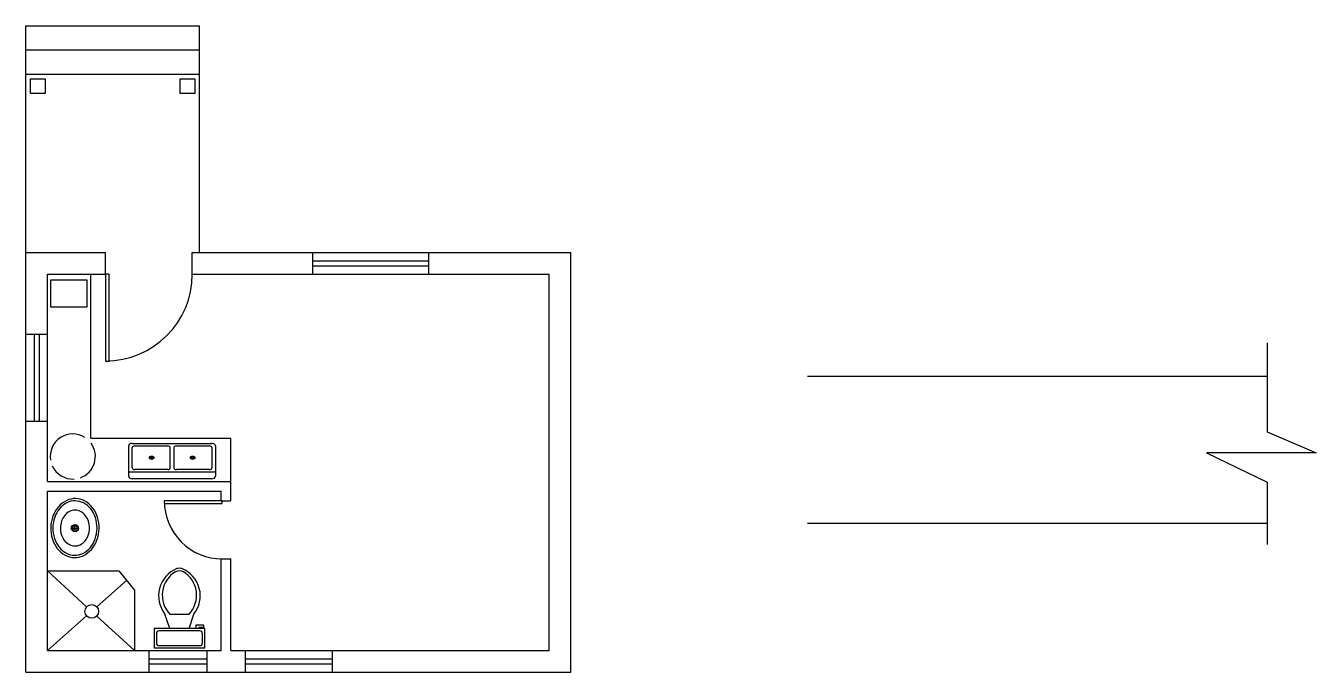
# Model space of a CAD drawing. Header units: inches. Extents: x 2132 to 5992, y 1615 to 3768.
# Drawn here: x 2132 to 2667, y 1615 to 1883 of the extents above; entities that cross this region are included whole.
import ezdxf

# ---------------------------------------------------------------- set-up
doc = ezdxf.new("R2010")
doc.units = ezdxf.units.IN

# ---------------------------------------------------------------- blocks, each defined once
blk = doc.blocks.new('*U2')
for p, q in [((0, 0), (0, 6)), ((40, 0), (40, 6))]:
    blk.add_line(p, q)
blk.add_lwpolyline([(0, 0), (0, -40), (1.75, -40), (1.75, 0)], close=True)
blk.add_arc((0, 0), 40, 270, 0)
blk = doc.blocks.new('Sink-double - 36 in top')
for p, q in [((-18, -4), (18, -4)), ((-0.75, -18.5), (-0.75, -6.5)), ((0.75, -6.5), (0.75, -18.5))]:
    blk.add_line(p, q)
for points in [[(-16.5, 0), (16.5, 0)], [(-18, -19.5), (-18, -1.5)], [(18, -1.5), (18, -19.5)], [(-16.5, -18.5), (-16.5, -6.5)], [(-15.5, -5.5), (-1.75, -5.5)], [(1.75, -5.5), (15.5, -5.5)], [(16.5, -6.5), (16.5, -18.5)], [(16.5, -21), (-16.5, -21)], [(-1.75, -19.5), (-15.5, -19.5)], [(15.5, -19.5), (1.75, -19.5)]]:
    blk.add_lwpolyline(points)
for centre, radius in [((-8.5, -12.5), 1), ((-8.5, -12.5), 0.5), ((8.5, -12.5), 1), ((8.5, -12.5), 0.5)]:
    blk.add_circle(centre, radius)
for centre, radius, start, end in [((-16.5, -1.5), 1.5, 90, 180), ((16.5, -1.5), 1.5, 0, 90), ((-15.5, -6.5), 1, 90, 180), ((-1.75, -6.5), 1, 0, 90), ((1.75, -6.5), 1, 90, 180), ((15.5, -6.5), 1, 0, 90), ((-16.5, -19.5), 1.5, 180, 270), ((-15.5, -18.5), 1, 180, 270), ((-1.75, -18.5), 1, 270, 0), ((1.75, -18.5), 1, 180, 270), ((15.5, -18.5), 1, 270, 0), ((16.5, -19.5), 1.5, 270, 0)]:
    blk.add_arc(centre, radius, start, end)
blk = doc.blocks.new('Sink - Oval top')
for p, q in [((-1, 0), (1, 0)), ((0, 1), (0, -1))]:
    blk.add_line(p, q)
at = {"linetype": 'Continuous'}
for points in [[(-12.23, 0.39, 0.117634), (-11.46, -3.36, 0.104469), (-8.88, -6.8, 0.090016), (-5.08, -9.07, 0.08192), (-0.32, -10.02, 0.08192), (4.49, -9.38, 0.090016), (8.42, -7.36, 0.104469), (11.22, -4.09, 0.117634), (12.23, -0.39, 0.117634), (11.46, 3.36, 0.104469), (8.88, 6.8, 0.090016), (5.08, 9.07, 0.08192), (0.32, 10.02, 0.08192), (-4.49, 9.38, 0.090016), (-8.42, 7.36, 0.104469), (-11.22, 4.09, 0.117634)], [(-11.29, 0.16, 0.118622), (-10.52, -3.25, 0.104678), (-8.07, -6.36, 0.089562), (-4.54, -8.37, 0.081185), (-0.13, -9.15, 0.081185), (4.3, -8.49, 0.089562), (7.89, -6.58, 0.104678), (10.42, -3.55, 0.118622), (11.29, -0.16, 0.118622), (10.52, 3.25, 0.104678), (8.07, 6.36, 0.089562), (4.54, 8.37, 0.081185), (0.13, 9.15, 0.081185), (-4.3, 8.49, 0.089562), (-7.89, 6.58, 0.104678), (-10.42, 3.55, 0.118622)], [(-7.42, 0.08, 0.118283), (-6.91, -2.17, 0.104607), (-5.29, -4.21, 0.089718), (-2.97, -5.53, 0.081436), (-0.07, -6.04, 0.081436), (2.84, -5.59, 0.089718), (5.2, -4.33, 0.104607), (6.86, -2.32, 0.118283), (7.42, -0.08, 0.118283), (6.91, 2.17, 0.104607), (5.29, 4.21, 0.089718), (2.97, 5.53, 0.081436), (0.07, 6.04, 0.081436), (-2.84, 5.59, 0.089718), (-5.2, 4.33, 0.104607), (-6.86, 2.32, 0.118283)]]:
    blk.add_lwpolyline(points, format="xyb", close=True, dxfattribs=at)
for radius in [1.5, 1]:
    blk.add_circle((0, 0), radius)
blk = doc.blocks.new('Toilet - top')
for p, q in [((9.5, -6), (9.5, -2)), ((-10, -8.5), (-8, -8.5)), ((-10, -9.5), (-10, -8.5)), ((-7, -9.5), (-10, -9.5)), ((-8, -8.5), (-8, -8)), ((-7, -8), (-7, -9.5)), ((-4, -8), (-6, -14)), ((4, -8), (6, -14)), ((4, -14), (-4, -14))]:
    blk.add_line(p, q)
blk.add_lwpolyline([(10.5, -8), (10.5, 0), (-10.5, 0), (-10.5, -8)], close=True)
for points in [[(-9.5, -2), (-9.5, -6)], [(8.5, -1), (-8.5, -1)], [(-8.5, -7), (8.5, -7)]]:
    blk.add_lwpolyline(points)
for centre, radius, start, end in [((-8.62, -1.88), 0.884, 81.8699, 188.1301), ((8.62, -1.88), 0.884, 351.8699, 98.1301), ((-8.62, -6.12), 0.884, 171.8699, 278.1301), ((8.62, -6.12), 0.884, 261.8699, 8.1301), ((3.52, -21.58), 12.17, 141.4691, 247.9714), ((4.2, -21.82), 11.33, 136.3677, 238.9468), ((-3.52, -21.58), 12.17, 292.0284, 38.5307), ((-4.2, -21.82), 11.33, 301.053, 43.6321), ((0, -27.88), 4, 245.7318, 294.2682), ((0, -29), 4, 254.8605, 285.1395)]:
    blk.add_arc(centre, radius, start, end)

msp = doc.modelspace()

# ---------------------------------------------------------------- linework, layer by layer
for p, q in [((2131.916, 1789.042), (2131.916, 1883.042)), ((2131.916, 1883.042), (2203.916, 1883.042)), ((2203.916, 1789.042), (2203.916, 1883.042)), ((2131.916, 1873.042), (2203.916, 1873.042)), ((2131.916, 1863.042), (2203.916, 1863.042)), ((2131.916, 1615.042), (2131.916, 1789.042)), ((2131.916, 1789.042), (2164.916, 1789.042)), ((2164.916, 1780.042), (2164.916, 1789.042)), ((2200.916, 1780.042), (2200.916, 1789.042)), ((2200.916, 1789.042), (2357.916, 1789.042)), ((2250.916, 1780.042), (2250.916, 1789.042)), ((2298.916, 1780.042), (2298.916, 1789.042)), ((2357.916, 1615.042), (2357.916, 1789.042)), ((2250.916, 1785.542), (2298.916, 1785.542)), ((2250.916, 1783.542), (2298.916, 1783.542)), ((2140.916, 1780.042), (2164.916, 1780.042)), ((2140.916, 1694.042), (2140.916, 1780.042)), ((2158.916, 1712.042), (2158.916, 1780.042)), ((2200.916, 1780.042), (2348.916, 1780.042)), ((2200.916, 1780.042), (2212.916, 1780.042)), ((2348.916, 1624.042), (2348.916, 1780.042)), ((2140.916, 1755.042), (2131.916, 1755.042)), ((2135.416, 1755.042), (2135.416, 1719.042)), ((2137.416, 1755.042), (2137.416, 1719.042)), ((2646.438, 1751.531), (2646.438, 1714.68)), ((2455.965, 1737.713), (2646.438, 1737.713)), ((2140.916, 1719.042), (2131.916, 1719.042)), ((2158.916, 1712.042), (2216.916, 1712.042)), ((2216.916, 1686.042), (2216.916, 1712.042)), ((2646.438, 1714.68), (2666.826, 1705.93)), ((2666.826, 1705.93), (2621.391, 1705.93)), ((2621.391, 1705.93), (2646.438, 1693.857)), ((2140.916, 1694.042), (2216.916, 1694.042)), ((2646.438, 1693.857), (2646.438, 1668.009)), ((2140.916, 1624.042), (2140.916, 1690.042)), ((2140.916, 1690.042), (2212.916, 1690.042)), ((2212.916, 1686.042), (2212.916, 1690.042)), ((2212.916, 1686.042), (2216.916, 1686.042)), ((2455.965, 1676.775), (2646.438, 1676.775)), ((2212.916, 1624.042), (2212.916, 1662.042)), ((2212.916, 1662.042), (2216.916, 1662.042)), ((2216.916, 1624.042), (2216.916, 1662.042)), ((2140.916, 1657.042), (2170.474, 1657.042)), ((2140.916, 1657.042), (2157.127, 1642.182)), ((2173.695, 1653.031), (2161.385, 1642.144)), ((2170.474, 1657.042), (2176.916, 1649.019)), ((2176.916, 1649.019), (2176.916, 1624.042)), ((2157.092, 1638.348), (2140.916, 1624.042)), ((2161.351, 1638.31), (2176.916, 1624.042)), ((2140.916, 1624.042), (2212.916, 1624.042)), ((2182.916, 1624.042), (2182.916, 1615.042)), ((2206.916, 1624.042), (2206.916, 1615.042)), ((2216.916, 1624.042), (2348.916, 1624.042)), ((2222.916, 1624.042), (2222.916, 1615.042)), ((2258.916, 1624.042), (2258.916, 1615.042)), ((2182.916, 1620.542), (2206.916, 1620.542)), ((2182.916, 1618.542), (2206.916, 1618.542)), ((2222.916, 1620.542), (2258.916, 1620.542)), ((2222.916, 1618.542), (2258.916, 1618.542)), ((2131.916, 1615.042), (2357.916, 1615.042))]:
    msp.add_line(p, q)
for points in [[(2133.916, 1861.042), (2139.916, 1861.042), (2139.916, 1855.042), (2133.916, 1855.042)], [(2195.916, 1861.042), (2201.916, 1861.042), (2201.916, 1855.042), (2195.916, 1855.042)], [(2142.268, 1777.686), (2157.266, 1777.686), (2157.266, 1766.346), (2142.268, 1766.346)]]:
    msp.add_lwpolyline(points, close=True)
msp.add_circle((2159.239, 1640.246), 2.865)
for start, end in [(57.73524, 188.98327), (290.0568, 35.7527), (204.29435, 273.11723)]:
    msp.add_arc((2151.39, 1704.475), 9.36, start, end)

# ---------------------------------------------------------------- block references
at = {"xscale": 0.9, "yscale": 0.9, "zscale": 0.9}
msp.add_blockref('*U2', (2164.916, 1780.042), dxfattribs=at)
at = {"yscale": 0.7, "rotation": 180}
msp.add_blockref('Sink-double - 36 in top', (2192.565, 1695.222), dxfattribs=at)
for name, p, rotation in [('Sink - Oval top', (2152.279, 1674.791), 90.32459833170937), ('Toilet - top', (2195.596, 1625.137), 180)]:
    msp.add_blockref(name, p, dxfattribs=dict(rotation=rotation))
at = {"xscale": 0.6, "yscale": 0.6, "zscale": 0.6, "rotation": 270}
msp.add_blockref('*U2', (2213.316, 1686.042), dxfattribs=at)

doc.saveas('drawing.dxf')
